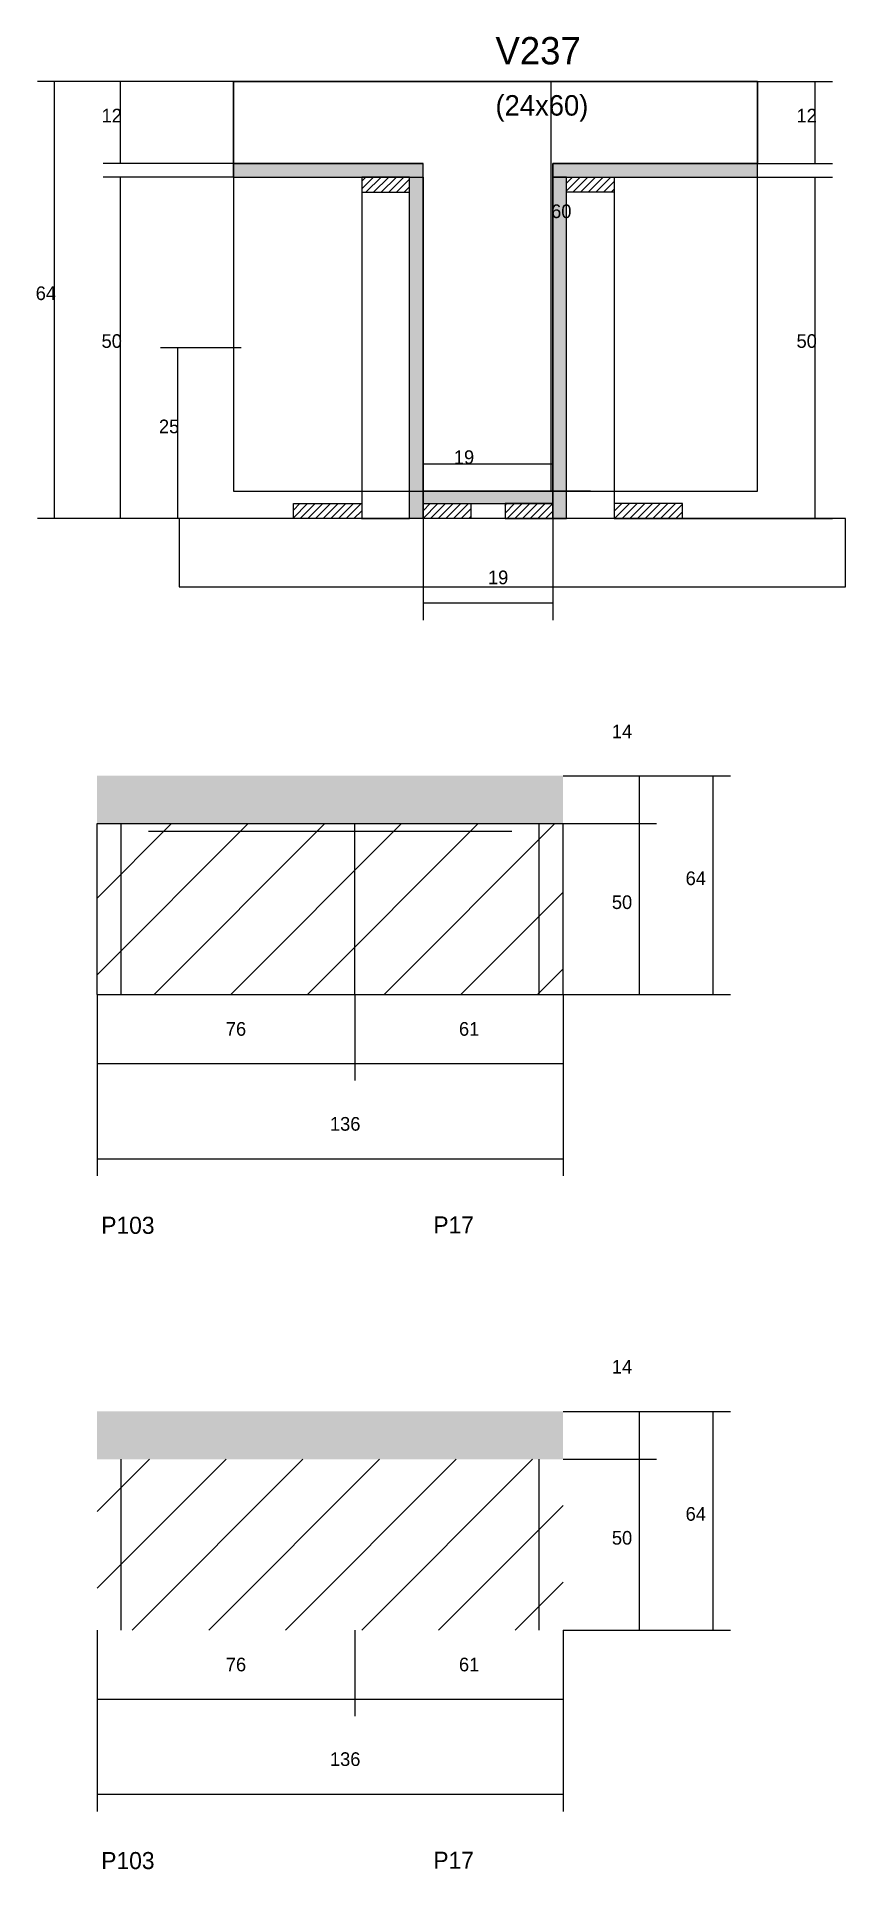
# Model space of a CAD drawing. Header units: metres. Extents: x -2848 to 22762, y -45195 to 1016.
# Drawn here: x 9466 to 9702, y -18123 to -17587 of the extents above; entities that cross this region are included whole.
import ezdxf

# ---------------------------------------------------------------- set-up
doc = ezdxf.new("R2010")
doc.units = ezdxf.units.M
for name, color, linetype in [('CONCRETO', 251, 'Continuous'), ('COTA', 4, 'Continuous'), ('Cota Seção (2x)', 4, 'Continuous'), ('Hachura', 253, 'Continuous'), ('Madeira', 126, 'Continuous'), ('NOMENCLATURA', 7, 'Continuous'), ('Painéis', 200, 'Continuous'), ('REAPROVEITAMENTO', 251, 'Continuous'), ('SARR_2.2x7', 40, 'Continuous'), ('Texto Seção', 7, 'Continuous')]:
    doc.layers.add(name, color=color, linetype=linetype)

msp = doc.modelspace()

# ---------------------------------------------------------------- texts
at = {"layer": 'COTA'}
for s, p in [('12', (9484.6, -17612)), ('12', (9688.2, -17612)), ('64', (9465.3, -17664)), ('50', (9484.6, -17678)), ('50', (9688.2, -17678)), ('25', (9501.4, -17703)), ('19', (9597.8, -17747.2)), ('14', (9634.1, -17792.3)), ('64', (9655.7, -17835.3)), ('50', (9634.1, -17842.3)), ('76', (9521, -17879.4)), ('61', (9589.3, -17879.4)), ('136', (9551.5, -17907.2)), ('14', (9634.1, -17978.3)), ('64', (9655.7, -18021.4)), ('50', (9634.1, -18028.4)), ('76', (9521, -18065.5)), ('61', (9589.3, -18065.5)), ('136', (9551.5, -18093.2))]:
    msp.add_text(s, height=4, dxfattribs=at).set_placement(p)
at = {"layer": 'Cota Seção (2x)'}
for s, p in [('60', (9616.3, -17640)), ('19', (9587.8, -17712))]:
    msp.add_text(s, height=4, dxfattribs=at).set_placement(p)
at = {"layer": 'NOMENCLATURA'}
for s, p in [('P103', (9484.5, -17937.4)), ('P17', (9581.8, -17937.3)), ('P103', (9484.5, -18123.4)), ('P17', (9581.8, -18123.3))]:
    msp.add_text(s, height=5, dxfattribs=at).set_placement(p)
at = {"layer": 'Texto Seção'}
for s, height, p in [('V237', 8, (9600, -17595)), ('(24x60)', 6, (9600, -17610))]:
    msp.add_text(s, height=height, dxfattribs=at).set_placement(p)

# ---------------------------------------------------------------- hatches: boundary and pattern name
at = {"layer": 'COTA'}
h = msp.add_hatch(dxfattribs=at)
h.set_pattern_fill('AR-CONC', scale=0.03)
h.paths.add_polyline_path([(9619.8, -17803.3), (9483.3, -17803.3), (9483.3, -17803.3), (9483.3, -17817.3), (9483.3, -17817.3), (9619.8, -17817.3), (9619.8, -17817.3), (9619.8, -17803.3)])
h = msp.add_hatch(dxfattribs=at)
h.set_pattern_fill('AR-CONC', scale=0.03)
h.paths.add_polyline_path([(9619.8, -17989.4), (9483.3, -17989.4), (9483.3, -17989.4), (9483.3, -18003.4), (9483.3, -18003.4), (9619.8, -18003.4), (9619.8, -18003.4), (9619.8, -17989.4)])
at = {"layer": 'Hachura'}
h = msp.add_hatch(color=8, dxfattribs=at)
h.dxf.hatch_style = 1
h.paths.add_polyline_path([(9578.8, -17628), (9578.8, -17624), (9578.8, -17624), (9523.2, -17624), (9523.2, -17624), (9523.2, -17628), (9523.2, -17628), (9578.8, -17628)])
h = msp.add_hatch(color=8, dxfattribs=at)
h.dxf.hatch_style = 1
h.paths.add_polyline_path([(9676.8, -17628), (9676.8, -17624), (9676.8, -17624), (9616.8, -17624), (9616.8, -17624), (9616.8, -17628), (9616.8, -17628), (9676.8, -17628)])
h = msp.add_hatch(dxfattribs=at)
h.set_pattern_fill('ANSI31', scale=0.5)
h.paths.add_polyline_path([(9574.8, -17632.4), (9574.8, -17628), (9574.8, -17628), (9560.8, -17628), (9560.8, -17628), (9560.8, -17632.4), (9560.8, -17632.4), (9574.8, -17632.4)])
h = msp.add_hatch(color=8, dxfattribs=at)
h.dxf.hatch_style = 1
h.paths.add_polyline_path([(9574.8, -17628), (9578.8, -17628), (9578.8, -17628), (9578.8, -17728), (9578.8, -17728), (9574.8, -17728), (9574.8, -17728), (9574.8, -17628)])
h = msp.add_hatch(color=8, dxfattribs=at)
h.dxf.hatch_style = 1
h.paths.add_polyline_path([(9620.8, -17628), (9616.8, -17628), (9616.8, -17628), (9616.8, -17728), (9616.8, -17728), (9620.8, -17728), (9620.8, -17728), (9620.8, -17628)])
h = msp.add_hatch(dxfattribs=at)
h.set_pattern_fill('ANSI31', scale=0.5)
h.paths.add_polyline_path([(9620.8, -17632.4), (9620.8, -17628), (9620.8, -17628), (9634.8, -17628), (9634.8, -17628), (9634.8, -17632.4), (9634.8, -17632.4), (9620.8, -17632.4)])
h = msp.add_hatch(color=8, dxfattribs=at)
h.dxf.hatch_style = 1
h.paths.add_polyline_path([(9616.8, -17723.6), (9616.8, -17720), (9616.8, -17720), (9578.8, -17720), (9578.8, -17720), (9578.8, -17723.6), (9578.8, -17723.6), (9616.8, -17723.6)])
h = msp.add_hatch(dxfattribs=at)
h.set_pattern_fill('ANSI31', scale=0.5)
h.paths.add_polyline_path([(9540.8, -17728), (9540.8, -17723.6), (9540.8, -17723.6), (9560.8, -17723.6), (9560.8, -17723.6), (9560.8, -17728), (9560.8, -17728), (9540.8, -17728)])
h = msp.add_hatch(dxfattribs=at)
h.set_pattern_fill('ANSI31', scale=0.5)
h.paths.add_polyline_path([(9578.8, -17728), (9578.8, -17723.6), (9578.8, -17723.6), (9592.8, -17723.6), (9592.8, -17723.6), (9592.8, -17728), (9592.8, -17728), (9578.8, -17728)])
h = msp.add_hatch(dxfattribs=at)
h.set_pattern_fill('ANSI31', scale=0.5)
h.paths.add_polyline_path([(9616.8, -17728), (9616.8, -17723.6), (9616.8, -17723.6), (9602.8, -17723.6), (9602.8, -17723.6), (9602.8, -17728), (9602.8, -17728), (9616.8, -17728)])
h = msp.add_hatch(dxfattribs=at)
h.set_pattern_fill('ANSI31', scale=0.5)
h.paths.add_polyline_path([(9654.8, -17728), (9654.8, -17723.6), (9654.8, -17723.6), (9634.8, -17723.6), (9634.8, -17723.6), (9634.8, -17728), (9634.8, -17728), (9654.8, -17728)])
at = {"layer": 'REAPROVEITAMENTO'}
h = msp.add_hatch(dxfattribs=at)
h.set_pattern_fill('ANSI31', scale=5)
h.paths.add_polyline_path([(9483.3, -17867.3), (9619.8, -17867.3), (9619.8, -17867.3), (9619.8, -17817.3), (9619.8, -17817.3), (9483.3, -17817.3), (9483.3, -17817.3), (9483.3, -17867.3)])
h = msp.add_hatch(dxfattribs=at)
h.set_pattern_fill('ANSI31', scale=5)
h.paths.add_polyline_path([(9483.3, -18053.4), (9619.8, -18053.4), (9619.8, -18053.4), (9619.8, -18003.4), (9619.8, -18003.4), (9483.3, -18003.4), (9483.3, -18003.4), (9483.3, -18053.4)])

# ---------------------------------------------------------------- linework, layer by layer
at = {"layer": 'CONCRETO'}
for points in [[(9523.2, -17624), (9523.2, -17600), (9676.8, -17600), (9676.8, -17624), (9616.8, -17624), (9616.8, -17720), (9578.8, -17720), (9578.8, -17624)], [(9523.2, -17720), (9676.8, -17720), (9676.8, -17600), (9523.2, -17600)]]:
    msp.add_lwpolyline(points, close=True, dxfattribs=at)
at = {"layer": 'COTA'}
for p, q in [((9523.2, -17600), (9465.8, -17600)), ((9470.8, -17728), (9470.8, -17600)), ((9523.2, -17600), (9485.1, -17600)), ((9490.1, -17624), (9490.1, -17600)), ((9676.8, -17600), (9698.7, -17600)), ((9693.7, -17624), (9693.7, -17600)), ((9523.2, -17624), (9485.1, -17624)), ((9676.8, -17624), (9698.7, -17624)), ((9523.2, -17628), (9485.1, -17628)), ((9490.1, -17728), (9490.1, -17628)), ((9676.8, -17628), (9698.7, -17628)), ((9693.7, -17728), (9693.7, -17628)), ((9525.5, -17678), (9501.9, -17678)), ((9506.9, -17728), (9506.9, -17678)), ((9545.2, -17728), (9465.8, -17728)), ((9545.2, -17728), (9485.1, -17728)), ((9525.5, -17728), (9501.9, -17728)), ((9578.8, -17728), (9578.8, -17757.7)), ((9616.8, -17728), (9616.8, -17757.7)), ((9650.4, -17728), (9698.7, -17728)), ((9578.8, -17752.7), (9616.8, -17752.7)), ((9619.8, -17803.3), (9668.8, -17803.3)), ((9619.8, -17803.3), (9647.2, -17803.3)), ((9642.2, -17817.3), (9642.2, -17803.3)), ((9663.8, -17867.3), (9663.8, -17803.3)), ((9619.8, -17817.3), (9647.2, -17817.3)), ((9619.8, -17817.3), (9647.2, -17817.3)), ((9642.2, -17867.3), (9642.2, -17817.3)), ((9483.3, -17867.3), (9483.3, -17892.5)), ((9483.3, -17867.3), (9483.3, -17920.4)), ((9558.8, -17867.3), (9558.8, -17892.5)), ((9558.8, -17867.3), (9558.8, -17892.5)), ((9619.8, -17867.3), (9619.8, -17892.5)), ((9619.8, -17867.3), (9619.8, -17920.4)), ((9619.8, -17867.3), (9668.8, -17867.3)), ((9619.8, -17867.3), (9647.2, -17867.3)), ((9483.3, -17887.5), (9558.8, -17887.5)), ((9558.8, -17887.5), (9619.8, -17887.5)), ((9483.3, -17915.4), (9619.8, -17915.4)), ((9619.8, -17989.4), (9668.8, -17989.4)), ((9619.8, -17989.4), (9647.2, -17989.4)), ((9642.2, -18003.4), (9642.2, -17989.4)), ((9663.8, -18053.4), (9663.8, -17989.4)), ((9619.8, -18003.4), (9647.2, -18003.4)), ((9619.8, -18003.4), (9647.2, -18003.4)), ((9642.2, -18053.4), (9642.2, -18003.4)), ((9483.3, -18053.4), (9483.3, -18078.6)), ((9483.3, -18053.4), (9483.3, -18106.5)), ((9558.8, -18053.4), (9558.8, -18078.6)), ((9558.8, -18053.4), (9558.8, -18078.6)), ((9619.8, -18053.4), (9619.8, -18078.6)), ((9619.8, -18053.4), (9619.8, -18106.5)), ((9619.8, -18053.4), (9668.8, -18053.4)), ((9619.8, -18053.4), (9647.2, -18053.4)), ((9483.3, -18073.6), (9558.8, -18073.6)), ((9558.8, -18073.6), (9619.8, -18073.6)), ((9483.3, -18101.5), (9619.8, -18101.5))]:
    msp.add_line(p, q, dxfattribs=at)
at = {"layer": 'Cota Seção (2x)'}
for p, q in [((9627.8, -17600), (9611.3, -17600)), ((9616.3, -17720), (9616.3, -17600)), ((9578.8, -17728), (9578.8, -17707)), ((9616.8, -17728), (9616.8, -17707)), ((9578.8, -17712), (9616.8, -17712)), ((9627.8, -17720), (9611.3, -17720))]:
    msp.add_line(p, q, dxfattribs=at)
at = {"layer": 'Madeira'}
for points in [[(9574.8, -17632.4), (9574.8, -17628), (9560.8, -17628), (9560.8, -17632.4)], [(9574.8, -17628), (9560.8, -17628), (9560.8, -17728), (9574.8, -17728)], [(9620.8, -17632.4), (9620.8, -17628), (9634.8, -17628), (9634.8, -17632.4)], [(9620.8, -17628), (9634.8, -17628), (9634.8, -17728), (9620.8, -17728)], [(9507.3, -17748), (9702.5, -17748), (9702.5, -17728), (9507.3, -17728)], [(9540.8, -17728), (9540.8, -17723.6), (9560.8, -17723.6), (9560.8, -17728)], [(9578.8, -17728), (9578.8, -17723.6), (9592.8, -17723.6), (9592.8, -17728)], [(9616.8, -17728), (9616.8, -17723.6), (9602.8, -17723.6), (9602.8, -17728)], [(9654.8, -17728), (9654.8, -17723.6), (9634.8, -17723.6), (9634.8, -17728)]]:
    msp.add_lwpolyline(points, close=True, dxfattribs=at)
at = {"layer": 'Painéis'}
for p, q in [((9523.2, -17624), (9578.8, -17624)), ((9523.2, -17628), (9523.2, -17624)), ((9578.8, -17628), (9578.8, -17624)), ((9616.8, -17624), (9676.8, -17624)), ((9616.8, -17628), (9616.8, -17624)), ((9676.8, -17628), (9676.8, -17624)), ((9578.8, -17728), (9578.8, -17628)), ((9616.8, -17728), (9616.8, -17628)), ((9578.8, -17720), (9616.8, -17720)), ((9578.8, -17723.6), (9578.8, -17720)), ((9616.8, -17723.6), (9616.8, -17720)), ((9483.3, -17817.3), (9619.8, -17817.3)), ((9483.3, -17867.3), (9483.3, -17817.3)), ((9558.8, -17867.3), (9558.8, -17817.3)), ((9619.8, -17867.3), (9619.8, -17817.3)), ((9483.3, -17867.3), (9619.8, -17867.3))]:
    msp.add_line(p, q, dxfattribs=at)
for points in [[(9578.8, -17628), (9578.8, -17624), (9523.2, -17624), (9523.2, -17628)], [(9676.8, -17628), (9676.8, -17624), (9616.8, -17624), (9616.8, -17628)], [(9574.8, -17628), (9578.8, -17628), (9578.8, -17728), (9574.8, -17728)], [(9620.8, -17628), (9616.8, -17628), (9616.8, -17728), (9620.8, -17728)], [(9616.8, -17723.6), (9616.8, -17720), (9578.8, -17720), (9578.8, -17723.6)]]:
    msp.add_lwpolyline(points, close=True, dxfattribs=at)
at = {"layer": 'SARR_2.2x7'}
for p, q in [((9490.3, -17867.3), (9490.3, -17817.3)), ((9498.3, -17819.5), (9558.8, -17819.5)), ((9558.8, -17819.5), (9604.8, -17819.5)), ((9612.8, -17867.3), (9612.8, -17817.3)), ((9490.3, -18053.4), (9490.3, -18003.4)), ((9612.8, -18053.4), (9612.8, -18003.4))]:
    msp.add_line(p, q, dxfattribs=at)

msp.set_redraw_order([(e.dxf.handle, doc.entitydb.next_handle()) for e in msp.query("TEXT MTEXT ATTDEF DIMENSION ARC_DIMENSION")])  # texts and dimensions are drawn at this point

doc.saveas('drawing.dxf')
